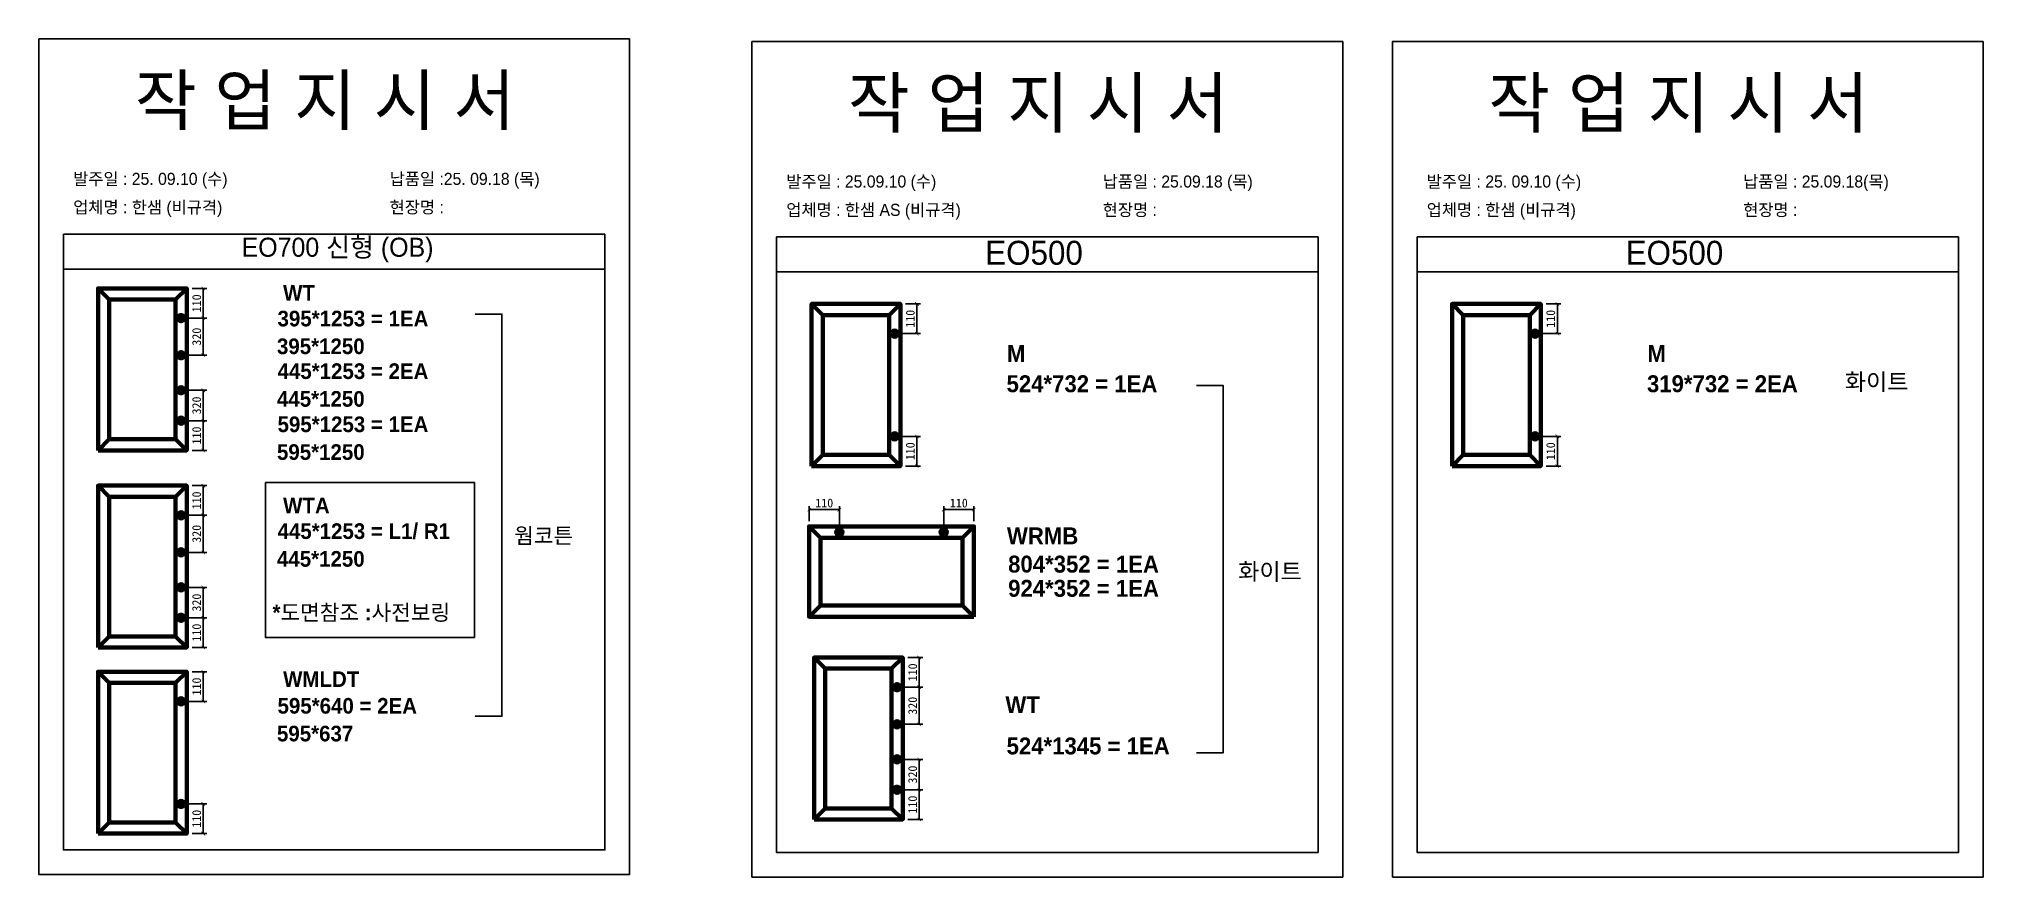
# Model space of a CAD drawing. Header units: millimetres. Extents: x -44117 to 256353, y -2095463 to 65325.
# Drawn here: x 111129 to 116659, y -297733 to -295350 of the extents above; entities that cross this region are included whole.
import ezdxf

# ---------------------------------------------------------------- set-up
doc = ezdxf.new("R2010")
doc.units = ezdxf.units.MM
doc.header["$LTSCALE"] = 10
doc.layers.add('Layer1', color=7, linetype='Continuous', lineweight=70)
doc.styles.add('MtX_Gulim', font='')
doc.styles.get('MtX_Gulim').set_extended_font_data('Gulim', bold=True)
doc.dimstyles.new('ISO-25', dxfattribs={"dimtxt": 2.5, "dimasz": 2.5, "dimexe": 1, "dimexo": 1, "dimtad": 1, "dimtxsty": 'Standard', "dimblk": 'ARCHTICK', "dimcen": 2.5, "dimadec": 0, "dimazin": 0, "dimtfac": 1, "dimtmove": 0, "dimatfit": 3, "dimfxl": 0, "dimarcsym": 0})

msp = doc.modelspace()

# ---------------------------------------------------------------- texts
at = {"linetype": 'Continuous', "style": 'MtX_Gulim'}
for s, height, p in [('WT', 44.508282, (111823.66666, -296094.68342)), ('395*1253 = 1EA', 44.508282, (111807.86304, -296167.41077)), ('M', 48.14284, (113882.23102, -296268.92548)), ('M', 48.14284, (115703.64722, -296268.92548)), ('445*1253 = 2EA', 44.508282, (111807.86304, -296316.94974)), ('524*732 = 1EA', 48.1428372, (113881.1075, -296354.56539)), ('319*732 = 2EA', 48.1428372, (115702.52371, -296354.56539)), ('화이트', 48.142837, (116265.14458, -296349.15265)), ('595*1253 = 1EA', 44.508282, (111807.86304, -296468.06281)), ('WTA', 44.508282, (111823.66666, -296699.13571)), ('445*1253 = L1/ R1', 44.508282, (111807.86304, -296771.86305)), ('웜코튼', 44.508282, (112480.9919, -296784.77985)), ('WRMB', 48.142837, (113882.23102, -296787.15526)), ('804*352 = 1EA', 48.1428372, (113885.64775, -296867.47507)), ('화이트', 48.142837, (114539.93703, -296888.60336)), ('924*352 = 1EA', 48.1428372, (113885.64775, -296936.23271)), ('*도면참조 :사전보링', 44.508282, (111793.55929, -297003.19415)), ('WMLDT', 44.508282, (111823.66666, -297192.67249)), ('595*640 = 2EA', 44.508282, (111807.86304, -297268.54802)), ('WT', 48.142837, (113877.86727, -297267.18788)), ('524*1345 = 1EA', 48.1428372, (113881.284, -297384.53197))]:
    msp.add_text(s, height=height, dxfattribs=at).set_placement(p)
at = {"color": 242, "linetype": 'Continuous', "true_color": 0xcd2027, "style": 'MtX_Gulim'}
for s, p in [('395*1250', (111806.20616, -296246.29201)), ('445*1250', (111806.20616, -296395.83099)), ('595*1250', (111806.20616, -296546.94406)), ('445*1250', (111806.20616, -296850.74429)), ('595*637', (111806.20616, -297347.42927))]:
    msp.add_text(s, height=44.508282, dxfattribs=at).set_placement(p)
at = {"attachment_point": 1}
for s, width, gutter_width, heights, insert, char_height in [('{\\fGulim|b0|i0|c129|p50;작 업 지 시 서}', 3307.3198183, 12.5, [-155.84554], (111401.8937, -295454.05695), 140), ('{\\fGulim|b0|i0|c129|p50;작 업 지 시 서}', 3307.3198183, 12.5, [-155.84554], (113429.8926, -295461.53942), 140), ('{\\fGulim|b0|i0|c129|p50;작 업 지 시 서}', 3307.3198183, 12.5, [-155.84554], (115251.30881, -295461.53942), 140), ('{\\fGulim|b0|i0|c129|p50;발주일 : 25. 09.10 (수)}', 3307.3198183, 12.5, [34.50412], (111226.68435, -295730.77737), 34.3), ('{\\fGulim|b0|i0|c129|p50;납품일 :25. 09.18 (목)}', 3307.3198183, 12.5, [37.67976], (112126.66233, -295730.77737), 34.3), ('{\\fGulim|b0|i0|c129|p50;발주일 : 25.09.10 (수)}', 3307.3198183, 12.5, [34.50412], (113254.68325, -295738.25984), 34.3), ('{\\fGulim|b0|i0|c129|p50;납품일 : 25.09.18 (목)}', 3307.3198183, 12.5, [37.67976], (114154.66123, -295738.25984), 34.3), ('{\\fGulim|b0|i0|c129|p50;발주일 : 25. 09.10 (수)}', 3307.3198183, 12.5, [34.50412], (115076.09945, -295738.25984), 34.3), ('{\\fGulim|b0|i0|c129|p50;납품일 : 25.09.18(목)}', 3307.3198183, 12.5, [37.67976], (115976.07744, -295738.25984), 34.3), ('{\\fGulim|b0|i0|c129|p50;업체명 : 한샘 (비규격)}', 3307.3198183, 12.5, [36.11279], (111226.68435, -295811.43355), 34.3), ('{\\fGulim|b0|i0|c129|p50;현장명 : }', 3307.3198183, 12.5, [-38.2735], (112126.66233, -295811.43355), 34.3), ('{\\fGulim|b0|i0|c129|p50;업체명 : 한샘 AS (비규격)}', 3307.3198183, 12.5, [36.11279], (113254.68325, -295818.91601), 34.3), ('{\\fGulim|b0|i0|c129|p50;현장명 : }', 3307.3198183, 12.5, [-38.2735], (114154.66123, -295818.91601), 34.3), ('{\\fGulim|b0|i0|c129|p50;업체명 : 한샘 (비규격)}', 3307.3198183, 12.5, [36.11279], (115076.09945, -295818.91601), 34.3), ('{\\fGulim|b0|i0|c129|p50;현장명 : }', 3307.3198183, 12.5, [-38.2735], (115976.07744, -295818.91601), 34.3), ('{\\fGulim|b0|i0|c129|p50;EO700 신형 (OB)}', 5224.9748335, 19.74777, [57.05176], (111705.63577, -295915.19851), 54.1878762), ('{\\fGulim|b0|i0|c129|p50;EO500}', 6570.6870665, 24.83388, [71.74566], (113820.57908, -295924.02439), 68.1441707), ('{\\fGulim|b0|i0|c129|p50;EO500}', 6570.6870665, 24.83388, [71.74566], (115641.99528, -295924.02439), 68.1441707)]:
    msp.add_mtext_dynamic_manual_height_columns(s, width=width, gutter_width=gutter_width, heights=heights, dxfattribs=dict(at, insert=insert, char_height=char_height))

# ---------------------------------------------------------------- blocks, each defined once
blk = doc.blocks.new('_ArchTick')
at = {"color": 0, "linetype": 'ByBlock', "const_width": 0.15}
blk.add_lwpolyline([(-0.5, -0.5), (0.5, 0.5)], dxfattribs=at)
blk = doc.blocks.new('*D3293')
at = {"color": 0, "lineweight": -2}
for p, q in [((111564.6, -296059.7), (111606.6, -296059.7)), ((111596.6, -296059.7), (111596.6, -296144)), ((111548.5, -296144), (111606.6, -296144))]:
    blk.add_line(p, q, dxfattribs=at)
at = {"layer": 'Defpoints', "color": 0}
for p in [(111549.6, -296059.7), (111533.5, -296144), (111596.6, -296144)]:
    blk.add_point(p, dxfattribs=at)
at = {"color": 0, "lineweight": -2, "xscale": 10, "yscale": 10, "zscale": 10}
for p, rotation in [((111596.6, -296059.7), 90), ((111596.6, -296144), 270)]:
    blk.add_blockref('_ArchTick', p, dxfattribs=dict(at, rotation=rotation))
at = {"color": 0, "insert": (111577.8, -296101.8), "char_height": 25, "attachment_point": 5, "rotation": 90}
blk.add_mtext('110', dxfattribs=at)
blk = doc.blocks.new('*D3294')
at = {"color": 0, "lineweight": -2}
for p, q in [((111548.5, -296435.5), (111606.6, -296435.5)), ((111596.6, -296519.9), (111596.6, -296435.5)), ((111564.6, -296519.9), (111606.6, -296519.9))]:
    blk.add_line(p, q, dxfattribs=at)
at = {"layer": 'Defpoints', "color": 0}
for p in [(111533.5, -296435.5), (111596.6, -296435.5), (111549.6, -296519.9)]:
    blk.add_point(p, dxfattribs=at)
at = {"color": 0, "lineweight": -2, "xscale": 10, "yscale": 10, "zscale": 10}
for p, rotation in [((111596.6, -296435.5), 90), ((111596.6, -296519.9), 270)]:
    blk.add_blockref('_ArchTick', p, dxfattribs=dict(at, rotation=rotation))
at = {"color": 0, "insert": (111577.8, -296477.7), "char_height": 25, "attachment_point": 5, "rotation": 90}
blk.add_mtext('110', dxfattribs=at)
blk = doc.blocks.new('*D3295')
at = {"color": 0, "lineweight": -2}
for p, q in [((111548.5, -296144), (111606.6, -296144)), ((111596.6, -296144), (111596.6, -296249.4)), ((111548.5, -296249.4), (111606.6, -296249.4))]:
    blk.add_line(p, q, dxfattribs=at)
at = {"layer": 'Defpoints', "color": 0}
for p in [(111533.5, -296144), (111533.5, -296249.4), (111596.6, -296249.4)]:
    blk.add_point(p, dxfattribs=at)
at = {"color": 0, "lineweight": -2, "xscale": 10, "yscale": 10, "zscale": 10}
for p, rotation in [((111596.6, -296144), 90), ((111596.6, -296249.4), 270)]:
    blk.add_blockref('_ArchTick', p, dxfattribs=dict(at, rotation=rotation))
at = {"color": 0, "insert": (111577.8, -296196.7), "char_height": 25, "attachment_point": 5, "rotation": 90}
blk.add_mtext('320', dxfattribs=at)
blk = doc.blocks.new('*D3296')
at = {"color": 0, "lineweight": -2}
for p, q in [((111548.5, -296349), (111606.6, -296349)), ((111596.6, -296349), (111596.6, -296435.5)), ((111548.5, -296435.5), (111606.6, -296435.5))]:
    blk.add_line(p, q, dxfattribs=at)
at = {"layer": 'Defpoints', "color": 0}
for p in [(111533.5, -296349), (111533.5, -296435.5), (111596.6, -296435.5)]:
    blk.add_point(p, dxfattribs=at)
at = {"color": 0, "lineweight": -2, "xscale": 10, "yscale": 10, "zscale": 10}
for p, rotation in [((111596.6, -296349), 90), ((111596.6, -296435.5), 270)]:
    blk.add_blockref('_ArchTick', p, dxfattribs=dict(at, rotation=rotation))
at = {"color": 0, "insert": (111577.8, -296392.3), "char_height": 25, "attachment_point": 5, "rotation": 90}
blk.add_mtext('320', dxfattribs=at)
blk = doc.blocks.new('*D3297')
at = {"color": 0, "lineweight": -2}
for p, q in [((111564.6, -297149.3), (111606.6, -297149.3)), ((111596.6, -297149.3), (111596.6, -297233.7)), ((111548.5, -297233.7), (111606.6, -297233.7))]:
    blk.add_line(p, q, dxfattribs=at)
at = {"layer": 'Defpoints', "color": 0}
for p in [(111549.6, -297149.3), (111533.5, -297233.7), (111596.6, -297233.7)]:
    blk.add_point(p, dxfattribs=at)
at = {"color": 0, "lineweight": -2, "xscale": 10, "yscale": 10, "zscale": 10}
for p, rotation in [((111596.6, -297149.3), 90), ((111596.6, -297233.7), 270)]:
    blk.add_blockref('_ArchTick', p, dxfattribs=dict(at, rotation=rotation))
at = {"color": 0, "insert": (111577.8, -297191.5), "char_height": 25, "attachment_point": 5, "rotation": 90}
blk.add_mtext('110', dxfattribs=at)
blk = doc.blocks.new('*D3298')
at = {"color": 0, "lineweight": -2}
for p, q in [((111548.5, -297525.2), (111606.6, -297525.2)), ((111596.6, -297609.6), (111596.6, -297525.2)), ((111564.6, -297609.6), (111606.6, -297609.6))]:
    blk.add_line(p, q, dxfattribs=at)
at = {"layer": 'Defpoints', "color": 0}
for p in [(111533.5, -297525.2), (111596.6, -297525.2), (111549.6, -297609.6)]:
    blk.add_point(p, dxfattribs=at)
at = {"color": 0, "lineweight": -2, "xscale": 10, "yscale": 10, "zscale": 10}
for p, rotation in [((111596.6, -297525.2), 90), ((111596.6, -297609.6), 270)]:
    blk.add_blockref('_ArchTick', p, dxfattribs=dict(at, rotation=rotation))
at = {"color": 0, "insert": (111577.8, -297567.4), "char_height": 25, "attachment_point": 5, "rotation": 90}
blk.add_mtext('110', dxfattribs=at)
blk = doc.blocks.new('*D3299')
at = {"color": 0, "lineweight": -2}
for p, q in [((111564.6, -296620.2), (111606.6, -296620.2)), ((111596.6, -296620.2), (111596.6, -296704.5)), ((111548.5, -296704.5), (111606.6, -296704.5))]:
    blk.add_line(p, q, dxfattribs=at)
at = {"layer": 'Defpoints', "color": 0}
for p in [(111549.6, -296620.2), (111533.5, -296704.5), (111596.6, -296704.5)]:
    blk.add_point(p, dxfattribs=at)
at = {"color": 0, "lineweight": -2, "xscale": 10, "yscale": 10, "zscale": 10}
for p, rotation in [((111596.6, -296620.2), 90), ((111596.6, -296704.5), 270)]:
    blk.add_blockref('_ArchTick', p, dxfattribs=dict(at, rotation=rotation))
at = {"color": 0, "insert": (111577.8, -296662.3), "char_height": 25, "attachment_point": 5, "rotation": 90}
blk.add_mtext('110', dxfattribs=at)
blk = doc.blocks.new('*D3300')
at = {"color": 0, "lineweight": -2}
for p, q in [((111548.5, -296996.1), (111606.6, -296996.1)), ((111596.6, -297080.4), (111596.6, -296996.1)), ((111564.6, -297080.4), (111606.6, -297080.4))]:
    blk.add_line(p, q, dxfattribs=at)
at = {"layer": 'Defpoints', "color": 0}
for p in [(111533.5, -296996.1), (111596.6, -296996.1), (111549.6, -297080.4)]:
    blk.add_point(p, dxfattribs=at)
at = {"color": 0, "lineweight": -2, "xscale": 10, "yscale": 10, "zscale": 10}
for p, rotation in [((111596.6, -296996.1), 90), ((111596.6, -297080.4), 270)]:
    blk.add_blockref('_ArchTick', p, dxfattribs=dict(at, rotation=rotation))
at = {"color": 0, "insert": (111577.8, -297038.2), "char_height": 25, "attachment_point": 5, "rotation": 90}
blk.add_mtext('110', dxfattribs=at)
blk = doc.blocks.new('*D3301')
at = {"color": 0, "lineweight": -2}
for p, q in [((111548.5, -296704.5), (111606.6, -296704.5)), ((111596.6, -296704.5), (111596.6, -296809.9)), ((111548.5, -296809.9), (111606.6, -296809.9))]:
    blk.add_line(p, q, dxfattribs=at)
at = {"layer": 'Defpoints', "color": 0}
for p in [(111533.5, -296704.5), (111533.5, -296809.9), (111596.6, -296809.9)]:
    blk.add_point(p, dxfattribs=at)
at = {"color": 0, "lineweight": -2, "xscale": 10, "yscale": 10, "zscale": 10}
for p, rotation in [((111596.6, -296704.5), 90), ((111596.6, -296809.9), 270)]:
    blk.add_blockref('_ArchTick', p, dxfattribs=dict(at, rotation=rotation))
at = {"color": 0, "insert": (111577.8, -296757.2), "char_height": 25, "attachment_point": 5, "rotation": 90}
blk.add_mtext('320', dxfattribs=at)
blk = doc.blocks.new('*D3302')
at = {"color": 0, "lineweight": -2}
for p, q in [((111548.5, -296909.5), (111606.6, -296909.5)), ((111596.6, -296909.5), (111596.6, -296996.1)), ((111548.5, -296996.1), (111606.6, -296996.1))]:
    blk.add_line(p, q, dxfattribs=at)
at = {"layer": 'Defpoints', "color": 0}
for p in [(111533.5, -296909.5), (111533.5, -296996.1), (111596.6, -296996.1)]:
    blk.add_point(p, dxfattribs=at)
at = {"color": 0, "lineweight": -2, "xscale": 10, "yscale": 10, "zscale": 10}
for p, rotation in [((111596.6, -296909.5), 90), ((111596.6, -296996.1), 270)]:
    blk.add_blockref('_ArchTick', p, dxfattribs=dict(at, rotation=rotation))
at = {"color": 0, "insert": (111577.8, -296952.8), "char_height": 25, "attachment_point": 5, "rotation": 90}
blk.add_mtext('320', dxfattribs=at)
blk = doc.blocks.new('*D3303')
at = {"color": 0, "lineweight": -2}
for p, q in [((113594.1, -296103.5), (113636.2, -296103.5)), ((113626.2, -296103.5), (113626.2, -296188)), ((113578, -296188), (113636.2, -296188))]:
    blk.add_line(p, q, dxfattribs=at)
at = {"layer": 'Defpoints', "color": 0}
for p in [(113579.1, -296103.5), (113563, -296188), (113626.2, -296188)]:
    blk.add_point(p, dxfattribs=at)
at = {"color": 0, "lineweight": -2, "xscale": 10, "yscale": 10, "zscale": 10}
for p, rotation in [((113626.2, -296103.5), 90), ((113626.2, -296188), 270)]:
    blk.add_blockref('_ArchTick', p, dxfattribs=dict(at, rotation=rotation))
at = {"color": 0, "insert": (113607.4, -296145.8), "char_height": 25, "attachment_point": 5, "rotation": 90}
blk.add_mtext('110', dxfattribs=at)
blk = doc.blocks.new('*D3304')
at = {"color": 0, "lineweight": -2}
for p, q in [((113578, -296480.1), (113636.2, -296480.1)), ((113626.2, -296564.6), (113626.2, -296480.1)), ((113594.1, -296564.6), (113636.2, -296564.6))]:
    blk.add_line(p, q, dxfattribs=at)
at = {"layer": 'Defpoints', "color": 0}
for p in [(113563, -296480.1), (113626.2, -296480.1), (113579.1, -296564.6)]:
    blk.add_point(p, dxfattribs=at)
at = {"color": 0, "lineweight": -2, "xscale": 10, "yscale": 10, "zscale": 10}
for p, rotation in [((113626.2, -296480.1), 90), ((113626.2, -296564.6), 270)]:
    blk.add_blockref('_ArchTick', p, dxfattribs=dict(at, rotation=rotation))
at = {"color": 0, "insert": (113607.4, -296522.4), "char_height": 25, "attachment_point": 5, "rotation": 90}
blk.add_mtext('110', dxfattribs=at)
blk = doc.blocks.new('*D3305')
at = {"color": 0, "lineweight": -2}
for p, q in [((113319.8, -296721.4), (113319.8, -296678.5)), ((113319.8, -296688.5), (113405.6, -296688.5)), ((113405.6, -296737.7), (113405.6, -296678.5))]:
    blk.add_line(p, q, dxfattribs=at)
at = {"layer": 'Defpoints', "color": 0}
for p in [(113405.6, -296688.5), (113319.8, -296736.4), (113405.6, -296752.7)]:
    blk.add_point(p, dxfattribs=at)
at = {"color": 0, "lineweight": -2, "xscale": 10, "yscale": 10, "zscale": 10, "rotation": 180}
blk.add_blockref('_ArchTick', (113319.8, -296688.5), dxfattribs=at)
at = {"color": 0, "lineweight": -2, "xscale": 10, "yscale": 10, "zscale": 10}
blk.add_blockref('_ArchTick', (113405.6, -296688.5), dxfattribs=at)
at = {"color": 0, "insert": (113362.7, -296669.8), "char_height": 25, "attachment_point": 5}
blk.add_mtext('110', dxfattribs=at)
blk = doc.blocks.new('*D3306')
at = {"color": 0, "lineweight": -2}
for p, q in [((113702.4, -296737.7), (113702.4, -296678.5)), ((113788.3, -296688.5), (113702.4, -296688.5)), ((113788.3, -296721.4), (113788.3, -296678.5))]:
    blk.add_line(p, q, dxfattribs=at)
at = {"layer": 'Defpoints', "color": 0}
for p in [(113702.4, -296688.5), (113702.4, -296752.7), (113788.3, -296736.4)]:
    blk.add_point(p, dxfattribs=at)
at = {"color": 0, "lineweight": -2, "xscale": 10, "yscale": 10, "zscale": 10, "rotation": 180}
blk.add_blockref('_ArchTick', (113702.4, -296688.5), dxfattribs=at)
at = {"color": 0, "lineweight": -2, "xscale": 10, "yscale": 10, "zscale": 10}
blk.add_blockref('_ArchTick', (113788.3, -296688.5), dxfattribs=at)
at = {"color": 0, "insert": (113745.4, -296669.8), "char_height": 25, "attachment_point": 5}
blk.add_mtext('110', dxfattribs=at)
blk = doc.blocks.new('*D3307')
at = {"color": 0, "lineweight": -2}
for p, q in [((113600.8, -297109), (113642.8, -297109)), ((113632.8, -297109), (113632.8, -297193.4)), ((113584.7, -297193.4), (113642.8, -297193.4))]:
    blk.add_line(p, q, dxfattribs=at)
at = {"layer": 'Defpoints', "color": 0}
for p in [(113585.8, -297109), (113569.7, -297193.4), (113632.8, -297193.4)]:
    blk.add_point(p, dxfattribs=at)
at = {"color": 0, "lineweight": -2, "xscale": 10, "yscale": 10, "zscale": 10}
for p, rotation in [((113632.8, -297109), 90), ((113632.8, -297193.4), 270)]:
    blk.add_blockref('_ArchTick', p, dxfattribs=dict(at, rotation=rotation))
at = {"color": 0, "insert": (113614.1, -297151.2), "char_height": 25, "attachment_point": 5, "rotation": 90}
blk.add_mtext('110', dxfattribs=at)
blk = doc.blocks.new('*D3308')
at = {"color": 0, "lineweight": -2}
for p, q in [((113584.7, -297485.1), (113642.8, -297485.1)), ((113632.8, -297569.5), (113632.8, -297485.1)), ((113600.8, -297569.5), (113642.8, -297569.5))]:
    blk.add_line(p, q, dxfattribs=at)
at = {"layer": 'Defpoints', "color": 0}
for p in [(113569.7, -297485.1), (113632.8, -297485.1), (113585.8, -297569.5)]:
    blk.add_point(p, dxfattribs=at)
at = {"color": 0, "lineweight": -2, "xscale": 10, "yscale": 10, "zscale": 10}
for p, rotation in [((113632.8, -297485.1), 90), ((113632.8, -297569.5), 270)]:
    blk.add_blockref('_ArchTick', p, dxfattribs=dict(at, rotation=rotation))
at = {"color": 0, "insert": (113614.1, -297527.3), "char_height": 25, "attachment_point": 5, "rotation": 90}
blk.add_mtext('110', dxfattribs=at)
blk = doc.blocks.new('*D3309')
at = {"color": 0, "lineweight": -2}
for p, q in [((113584.7, -297193.4), (113642.8, -297193.4)), ((113632.8, -297193.4), (113632.8, -297298.8)), ((113584.7, -297298.8), (113642.8, -297298.8))]:
    blk.add_line(p, q, dxfattribs=at)
at = {"layer": 'Defpoints', "color": 0}
for p in [(113569.7, -297193.4), (113569.7, -297298.8), (113632.8, -297298.8)]:
    blk.add_point(p, dxfattribs=at)
at = {"color": 0, "lineweight": -2, "xscale": 10, "yscale": 10, "zscale": 10}
for p, rotation in [((113632.8, -297193.4), 90), ((113632.8, -297298.8), 270)]:
    blk.add_blockref('_ArchTick', p, dxfattribs=dict(at, rotation=rotation))
at = {"color": 0, "insert": (113614.1, -297246.1), "char_height": 25, "attachment_point": 5, "rotation": 90}
blk.add_mtext('320', dxfattribs=at)
blk = doc.blocks.new('*D3310')
at = {"color": 0, "lineweight": -2}
for p, q in [((113584.7, -297398.5), (113642.8, -297398.5)), ((113632.8, -297398.5), (113632.8, -297485.1)), ((113584.7, -297485.1), (113642.8, -297485.1))]:
    blk.add_line(p, q, dxfattribs=at)
at = {"layer": 'Defpoints', "color": 0}
for p in [(113569.7, -297398.5), (113569.7, -297485.1), (113632.8, -297485.1)]:
    blk.add_point(p, dxfattribs=at)
at = {"color": 0, "lineweight": -2, "xscale": 10, "yscale": 10, "zscale": 10}
for p, rotation in [((113632.8, -297398.5), 90), ((113632.8, -297485.1), 270)]:
    blk.add_blockref('_ArchTick', p, dxfattribs=dict(at, rotation=rotation))
at = {"color": 0, "insert": (113614.1, -297441.8), "char_height": 25, "attachment_point": 5, "rotation": 90}
blk.add_mtext('320', dxfattribs=at)
blk = doc.blocks.new('*D3311')
at = {"color": 0, "lineweight": -2}
for p, q in [((115415.5, -296103.5), (115457.6, -296103.5)), ((115447.6, -296103.5), (115447.6, -296188)), ((115399.4, -296188), (115457.6, -296188))]:
    blk.add_line(p, q, dxfattribs=at)
at = {"layer": 'Defpoints', "color": 0}
for p in [(115400.5, -296103.5), (115384.4, -296188), (115447.6, -296188)]:
    blk.add_point(p, dxfattribs=at)
at = {"color": 0, "lineweight": -2, "xscale": 10, "yscale": 10, "zscale": 10}
for p, rotation in [((115447.6, -296103.5), 90), ((115447.6, -296188), 270)]:
    blk.add_blockref('_ArchTick', p, dxfattribs=dict(at, rotation=rotation))
at = {"color": 0, "insert": (115428.8, -296145.8), "char_height": 25, "attachment_point": 5, "rotation": 90}
blk.add_mtext('110', dxfattribs=at)
blk = doc.blocks.new('*D3312')
at = {"color": 0, "lineweight": -2}
for p, q in [((115399.4, -296480.1), (115457.6, -296480.1)), ((115447.6, -296564.6), (115447.6, -296480.1)), ((115415.5, -296564.6), (115457.6, -296564.6))]:
    blk.add_line(p, q, dxfattribs=at)
at = {"layer": 'Defpoints', "color": 0}
for p in [(115384.4, -296480.1), (115447.6, -296480.1), (115400.5, -296564.6)]:
    blk.add_point(p, dxfattribs=at)
at = {"color": 0, "lineweight": -2, "xscale": 10, "yscale": 10, "zscale": 10}
for p, rotation in [((115447.6, -296480.1), 90), ((115447.6, -296564.6), 270)]:
    blk.add_blockref('_ArchTick', p, dxfattribs=dict(at, rotation=rotation))
at = {"color": 0, "insert": (115428.8, -296522.4), "char_height": 25, "attachment_point": 5, "rotation": 90}
blk.add_mtext('110', dxfattribs=at)

# ---------------------------------------------------------------- dimensions: what is measured, and where the dimension line sits
for base, p1, p2, angle, text, picture, middle in [((111596.56987, -296143.99975), (111549.5612, -296059.65043), (111533.4762, -296143.99975), 90, '110', '*D3293', (111577.81987, -296101.82509)), ((113626.16776, -296188.00879), (113579.06892, -296103.49767), (113562.95306, -296188.00879), 90, '110', '*D3303', (113607.41776, -296145.75323)), ((115447.58397, -296188.00879), (115400.48513, -296103.49767), (115384.36927, -296188.00879), 90, '110', '*D3311', (115428.83397, -296145.75323)), ((111596.56987, -296249.40177), (111533.4762, -296143.99975), (111533.4762, -296249.40177), 90, '320', '*D3295', (111577.81987, -296196.70076)), ((111596.56987, -296435.53995), (111533.4762, -296348.97503), (111533.4762, -296435.53995), 90, '320', '*D3296', (111577.81987, -296392.25749)), ((111596.56987, -296435.53995), (111549.5612, -296519.88927), (111533.4762, -296435.53995), 270, '110', '*D3294', (111577.81987, -296477.71461)), ((113626.16776, -296480.1082), (113579.06892, -296564.61931), (113562.95306, -296480.1082), 270, '110', '*D3304', (113607.41776, -296522.36376)), ((115447.58397, -296480.1082), (115400.48513, -296564.61931), (115384.36927, -296480.1082), 270, '110', '*D3312', (115428.83397, -296522.36376)), ((111596.56987, -296704.52), (111549.5612, -296620.17068), (111533.4762, -296704.52), 90, '110', '*D3299', (111577.81987, -296662.34534)), ((111596.56987, -296809.92202), (111533.4762, -296704.52), (111533.4762, -296809.92202), 90, '320', '*D3301', (111577.81987, -296757.22101)), ((113405.62932, -296688.50683), (113319.75908, -296736.36313), (113405.62932, -296752.73817), 180, '110', '*D3305', (113362.6942, -296669.75683)), ((111596.56987, -296996.0602), (111533.4762, -296909.49528), (111533.4762, -296996.0602), 90, '320', '*D3302', (111577.81987, -296952.77774)), ((111596.56987, -296996.0602), (111549.5612, -297080.40952), (111533.4762, -296996.0602), 270, '110', '*D3300', (111577.81987, -297038.23486)), ((111596.56987, -297233.69596), (111549.5612, -297149.34664), (111533.4762, -297233.69596), 90, '110', '*D3297', (111577.81987, -297191.5213)), ((113632.82639, -297193.36012), (113585.79096, -297108.96276), (113569.69679, -297193.36012), 90, '110', '*D3307', (113614.07639, -297151.16144)), ((113632.82639, -297298.82215), (113569.69679, -297193.36012), (113569.69679, -297298.82215), 90, '320', '*D3309', (113614.07639, -297246.09113)), ((113632.82639, -297485.06632), (113569.69679, -297398.45211), (113569.69679, -297485.06632), 90, '320', '*D3310', (113614.07639, -297441.75922)), ((113632.82639, -297485.06632), (113585.79096, -297569.46367), (113569.69679, -297485.06632), 270, '110', '*D3308', (113614.07639, -297527.265)), ((111596.56987, -297525.23616), (111549.5612, -297609.58548), (111533.4762, -297525.23616), 270, '110', '*D3298', (111577.81987, -297567.41082))]:
    dim = msp.add_linear_dim(base=base, p1=p1, p2=p2, angle=angle, text=text, dimstyle='ISO-25', override={"dimscale": 10, "dimasz": 1, "dimexo": 1.5, "dimtxsty": 'Standard'})
    dim.commit()
    dim.dimension.update_dxf_attribs({"geometry": picture, "text_midpoint": middle})
dim = msp.add_linear_dim(base=(113702.42635, -296688.50683), p1=(113788.2966, -296736.36313), p2=(113702.42635, -296752.73817), text='110', dimstyle='ISO-25', override={"dimscale": 10, "dimasz": 1, "dimexo": 1.5, "dimtxsty": 'Standard'})
dim.commit()
dim.dimension.update_dxf_attribs({"geometry": '*D3306', "text_midpoint": (113745.36147, -296669.75683)})

# ---------------------------------------------------------------- linework, layer by layer
for p, q in [((112739.0871, -295905.06416), (111199.0871, -295905.06416)), ((114767.086, -295912.54663), (113227.086, -295912.54663)), ((116588.5022, -295912.54663), (115048.5022, -295912.54663)), ((112739.0871, -296005.06416), (111199.0871, -296005.06416)), ((114767.086, -296012.54663), (113227.086, -296012.54663)), ((116588.5022, -296012.54663), (115048.5022, -296012.54663))]:
    msp.add_line(p, q)
for points in [[(111129.0871, -297725.89444), (112809.0871, -297725.89444), (112809.0871, -295349.89444), (111129.0871, -295349.89444)], [(113157.086, -297733.3769), (114837.086, -297733.3769), (114837.086, -295357.3769), (113157.086, -295357.3769)], [(114978.5022, -297733.3769), (116658.5022, -297733.3769), (116658.5022, -295357.3769), (114978.5022, -295357.3769)], [(111773.41088, -296610.84303), (112367.78896, -296610.84303), (112367.78896, -297051.58949), (111773.41088, -297051.58949)]]:
    msp.add_lwpolyline(points, close=True)
for points in [[(111199.0871, -295905.06416), (111199.0871, -297655.89444), (112739.0871, -297655.89444), (112739.0871, -295905.06416)], [(113227.086, -295912.54663), (113227.086, -297663.3769), (114767.086, -297663.3769), (114767.086, -295912.54663)], [(115048.5022, -295912.54663), (115048.5022, -297663.3769), (116588.5022, -297663.3769), (116588.5022, -295912.54663)], [(112370.30751, -296132.31831), (112445.86405, -296132.31831), (112445.86405, -297275.74054), (112370.30751, -297275.74054)], [(114421.56512, -296335.18761), (114497.12166, -296335.18761), (114497.12166, -297380.38634), (114421.56512, -297380.38634)]]:
    msp.add_lwpolyline(points)
at = {"layer": 'Layer1'}
for p, q in [((111329.09324, -296091.14585), (111297.59782, -296059.65043)), ((111518.06578, -296091.14585), (111549.5612, -296059.65043)), ((111533.4762, -296130.90833), (111533.4762, -296157.09118)), ((113358.17808, -296135.05351), (113326.62224, -296103.49767)), ((113547.51309, -296135.05351), (113579.06892, -296103.49767)), ((115179.59429, -296135.05351), (115148.03845, -296103.49767)), ((115368.9293, -296135.05351), (115400.48513, -296103.49767)), ((113562.95306, -296174.89225), (113562.95306, -296201.12533)), ((115384.36927, -296174.89225), (115384.36927, -296201.12533)), ((111533.4762, -296236.31034), (111533.4762, -296262.4932)), ((111533.4762, -296335.8836), (111533.4762, -296362.06646)), ((111533.4762, -296448.63138), (111533.4762, -296422.44852)), ((113562.95306, -296493.22474), (113562.95306, -296466.99166)), ((115384.36927, -296493.22474), (115384.36927, -296466.99166)), ((111297.59782, -296519.88927), (111329.09324, -296488.39385)), ((111549.5612, -296519.88927), (111518.06578, -296488.39385)), ((111518.06578, -296488.39385), (111549.5612, -296519.88927)), ((113326.62224, -296564.61931), (113358.17808, -296533.06348)), ((113579.06892, -296564.61931), (113547.51309, -296533.06348)), ((113547.51309, -296533.06348), (113579.06892, -296564.61931)), ((115148.03845, -296564.61931), (115179.59429, -296533.06348)), ((115400.48513, -296564.61931), (115368.9293, -296533.06348)), ((115368.9293, -296533.06348), (115400.48513, -296564.61931)), ((111329.09324, -296651.6661), (111297.59782, -296620.17068)), ((111518.06578, -296651.6661), (111549.5612, -296620.17068)), ((111533.4762, -296691.42857), (111533.4762, -296717.61143)), ((113351.8224, -296768.42645), (113319.75908, -296736.36313)), ((113392.30184, -296752.73817), (113418.9568, -296752.73817)), ((113715.75383, -296752.73817), (113689.09887, -296752.73817)), ((113788.2966, -296736.36313), (113756.23327, -296768.42645)), ((113756.23327, -296768.42645), (113788.2966, -296736.36313)), ((111533.4762, -296796.83059), (111533.4762, -296823.01344)), ((111533.4762, -296896.40385), (111533.4762, -296922.5867)), ((111533.4762, -297009.15162), (111533.4762, -296982.96877)), ((113351.8224, -296960.8064), (113319.75908, -296992.86972)), ((113788.2966, -296992.86972), (113756.23327, -296960.8064)), ((111297.59782, -297080.40952), (111329.09324, -297048.91409)), ((111549.5612, -297080.40952), (111518.06578, -297048.91409)), ((111518.06578, -297048.91409), (111549.5612, -297080.40952)), ((111329.09324, -297180.84206), (111297.59782, -297149.34664)), ((111518.06578, -297180.84206), (111549.5612, -297149.34664)), ((113365.19746, -297140.47612), (113333.6841, -297108.96276)), ((113554.2776, -297140.47612), (113585.79096, -297108.96276)), ((113569.69679, -297180.26123), (113569.69679, -297206.459)), ((111533.4762, -297220.60453), (111533.4762, -297246.78739)), ((113569.69679, -297285.72327), (113569.69679, -297311.92103)), ((113569.69679, -297385.35323), (113569.69679, -297411.55099)), ((113569.69679, -297498.1652), (113569.69679, -297471.96744)), ((111533.4762, -297538.32758), (111533.4762, -297512.14473)), ((111297.59782, -297609.58548), (111329.09324, -297578.09006)), ((111549.5612, -297609.58548), (111518.06578, -297578.09006)), ((111518.06578, -297578.09006), (111549.5612, -297609.58548)), ((113333.6841, -297569.46367), (113365.19746, -297537.95032)), ((113585.79096, -297569.46367), (113554.2776, -297537.95032)), ((113554.2776, -297537.95032), (113585.79096, -297569.46367))]:
    msp.add_line(p, q, dxfattribs=at)
for points in [[(111297.59782, -296519.88927), (111549.5612, -296519.88927), (111549.5612, -296059.65043), (111297.59782, -296059.65043)], [(111329.09324, -296488.39385), (111518.06578, -296488.39385), (111518.06578, -296091.14585), (111329.09324, -296091.14585)], [(111546.56762, -296143.99975), (111520.38477, -296143.99975)], [(113326.62224, -296564.61931), (113579.06892, -296564.61931), (113579.06892, -296103.49767), (113326.62224, -296103.49767)], [(113358.17808, -296533.06348), (113547.51309, -296533.06348), (113547.51309, -296135.05351), (113358.17808, -296135.05351)], [(115148.03845, -296564.61931), (115400.48513, -296564.61931), (115400.48513, -296103.49767), (115148.03845, -296103.49767)], [(115179.59429, -296533.06348), (115368.9293, -296533.06348), (115368.9293, -296135.05351), (115179.59429, -296135.05351)], [(113576.0696, -296188.00879), (113549.83653, -296188.00879)], [(115397.48581, -296188.00879), (115371.25273, -296188.00879)], [(111546.56762, -296249.40177), (111520.38477, -296249.40177)], [(111546.56762, -296348.97503), (111520.38477, -296348.97503)], [(111546.56762, -296435.53995), (111520.38477, -296435.53995)], [(113576.0696, -296480.1082), (113549.83653, -296480.1082)], [(115397.48581, -296480.1082), (115371.25273, -296480.1082)], [(111297.59782, -297080.40952), (111549.5612, -297080.40952), (111549.5612, -296620.17068), (111297.59782, -296620.17068)], [(111329.09324, -297048.91409), (111518.06578, -297048.91409), (111518.06578, -296651.6661), (111329.09324, -296651.6661)], [(111546.56762, -296704.52), (111520.38477, -296704.52)], [(113788.2966, -296992.86972), (113788.2966, -296736.36313), (113319.75908, -296736.36313), (113319.75908, -296992.86972)], [(113405.62932, -296739.41069), (113405.62932, -296766.06565)], [(113702.42635, -296739.41069), (113702.42635, -296766.06565)], [(111546.56762, -296809.92202), (111520.38477, -296809.92202)], [(113756.23327, -296960.8064), (113756.23327, -296768.42645), (113351.8224, -296768.42645), (113351.8224, -296960.8064)], [(111546.56762, -296909.49528), (111520.38477, -296909.49528)], [(111546.56762, -296996.0602), (111520.38477, -296996.0602)], [(111297.59782, -297609.58548), (111549.5612, -297609.58548), (111549.5612, -297149.34664), (111297.59782, -297149.34664)], [(113333.6841, -297569.46367), (113585.79096, -297569.46367), (113585.79096, -297108.96276), (113333.6841, -297108.96276)], [(113365.19746, -297537.95032), (113554.2776, -297537.95032), (113554.2776, -297140.47612), (113365.19746, -297140.47612)], [(111329.09324, -297578.09006), (111518.06578, -297578.09006), (111518.06578, -297180.84206), (111329.09324, -297180.84206)], [(113582.79567, -297193.36012), (113556.59791, -297193.36012)], [(111546.56762, -297233.69596), (111520.38477, -297233.69596)], [(113582.79567, -297298.82215), (113556.59791, -297298.82215)], [(113582.79567, -297398.45211), (113556.59791, -297398.45211)], [(111546.56762, -297525.23616), (111520.38477, -297525.23616)], [(113582.79567, -297485.06632), (113556.59791, -297485.06632)]]:
    msp.add_lwpolyline(points, close=True, dxfattribs=at)
for centre, radius in [((111533.4762, -296143.99975), 8.72762), ((113562.95306, -296188.00879), 8.74436), ((115384.36927, -296188.00879), 8.74436), ((111533.4762, -296249.40177), 8.72762), ((111533.4762, -296348.97503), 8.72762), ((111533.4762, -296435.53995), 8.72762), ((113562.95306, -296480.1082), 8.74436), ((115384.36927, -296480.1082), 8.74436), ((111533.4762, -296704.52), 8.72762), ((113405.62932, -296752.73817), 8.88499), ((113702.42635, -296752.73817), 8.88499), ((111533.4762, -296809.92202), 8.72762), ((111533.4762, -296909.49528), 8.72762), ((111533.4762, -296996.0602), 8.72762), ((113569.69679, -297193.36012), 8.73259), ((111533.4762, -297233.69596), 8.72762), ((113569.69679, -297298.82215), 8.73259), ((113569.69679, -297398.45211), 8.73259), ((113569.69679, -297485.06632), 8.73259), ((111533.4762, -297525.23616), 8.72762)]:
    msp.add_circle(centre, radius, dxfattribs=at)

msp.set_redraw_order([(e.dxf.handle, doc.entitydb.next_handle()) for e in msp.query("TEXT MTEXT ATTDEF DIMENSION ARC_DIMENSION")])  # texts and dimensions are drawn at this point

doc.saveas('drawing.dxf')
